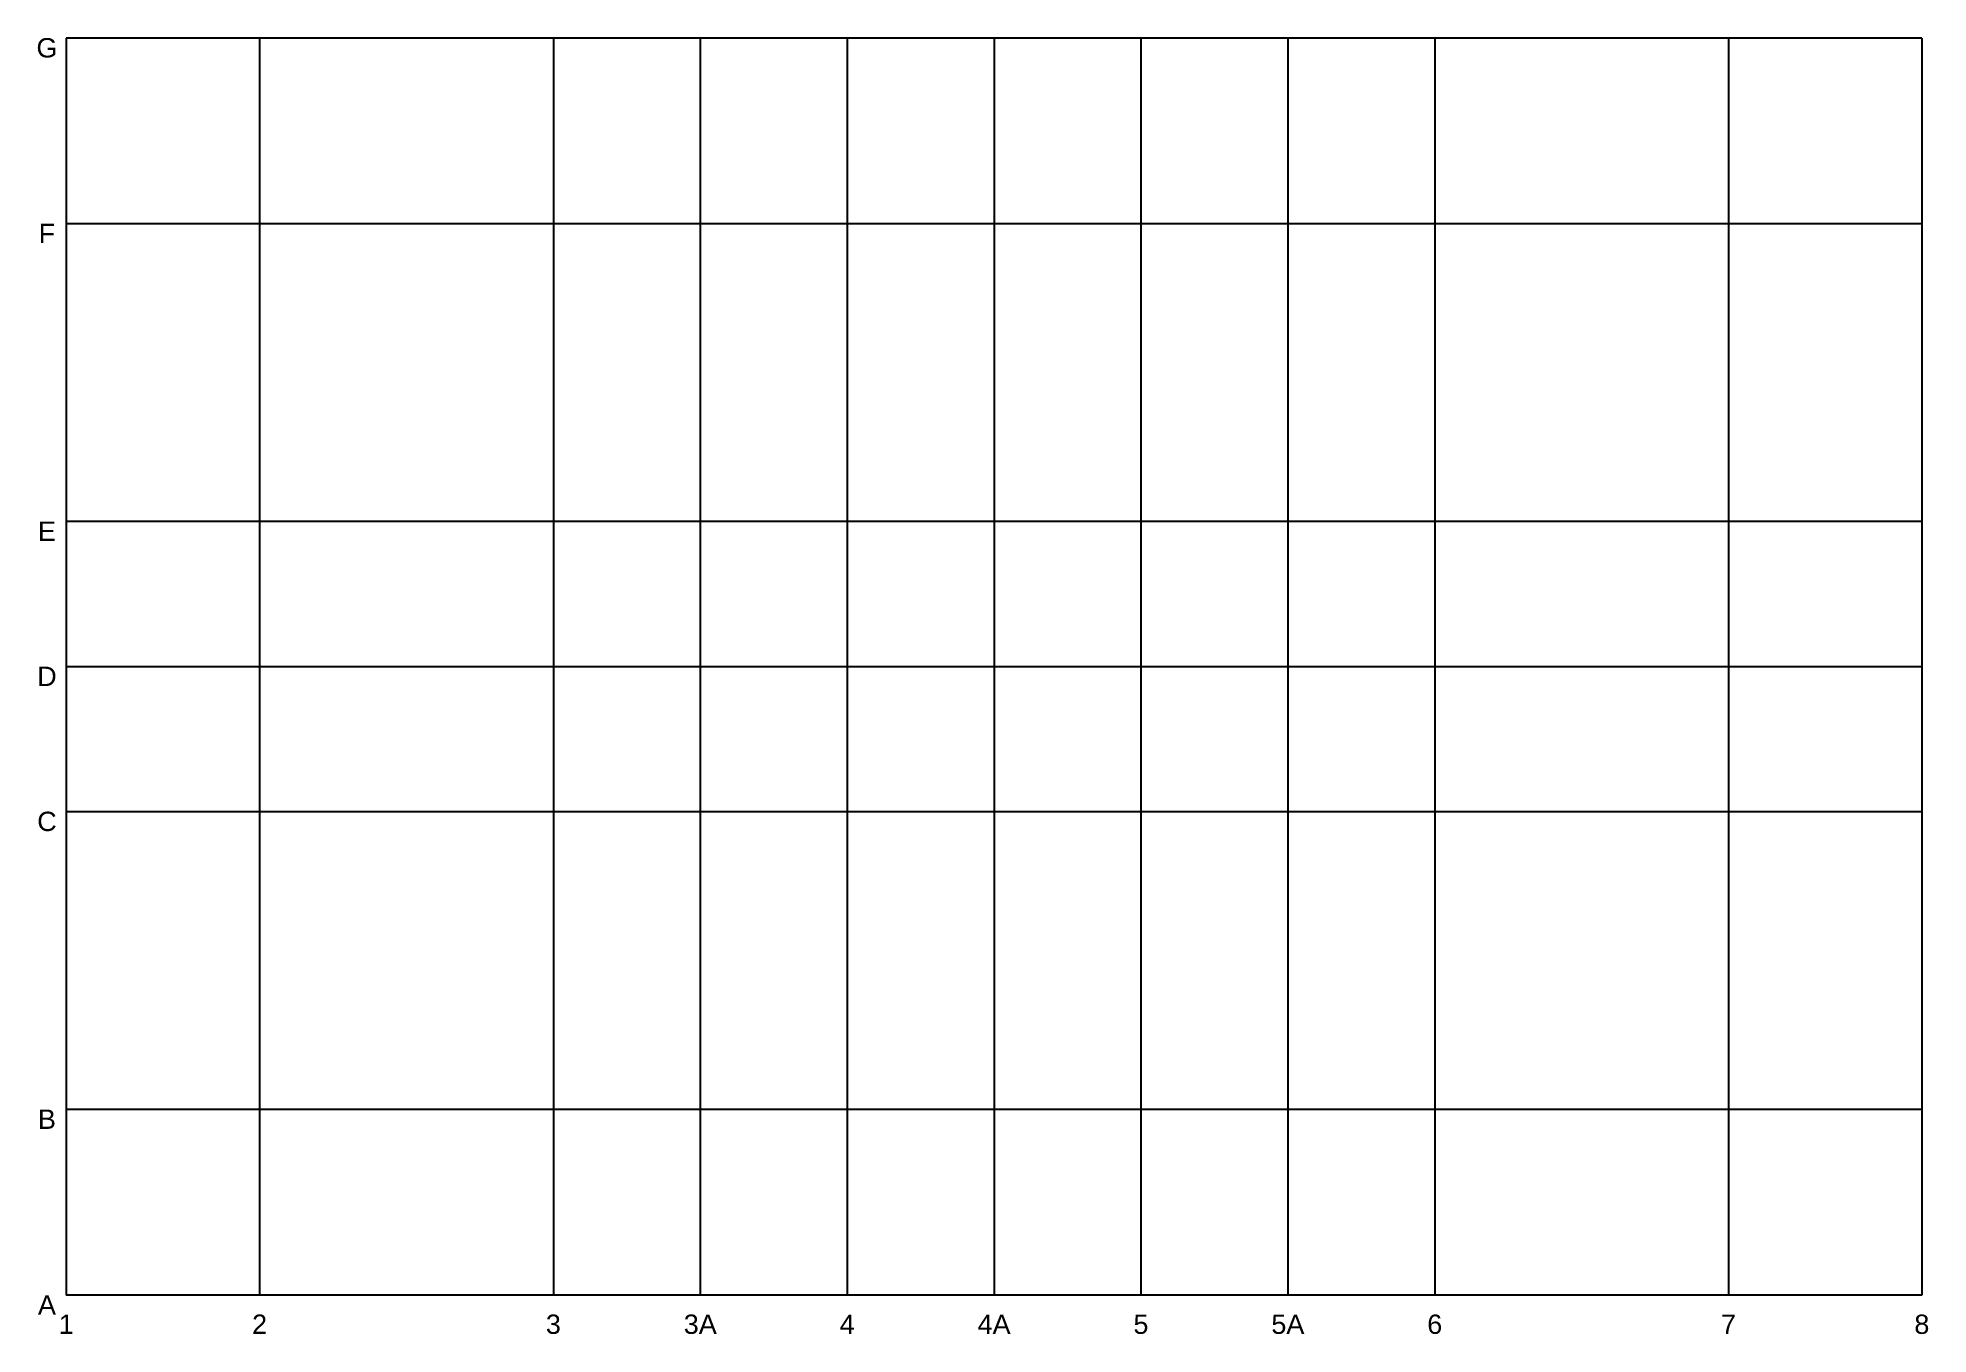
# Model space of a CAD drawing. Header units: millimetres. Extents: x -736 to 48164, y -1007 to 32507.
import ezdxf

# ---------------------------------------------------------------- set-up
doc = ezdxf.new("R2010")
doc.units = ezdxf.units.MM
doc.layers.add('standard', color=2, linetype='CONTINUOUS')
doc.styles.get("Standard").update_dxf_attribs({"font": 'arial.ttf'})

msp = doc.modelspace()

# ---------------------------------------------------------------- texts
at = {"layer": 'standard', "char_height": 500, "attachment_point": 2, "line_spacing_factor": 1.1}
for s, insert, width in [('{G}', (-500, 32500), 500), ('{F}', (-500, 27700), 500), ('{E}', (-500, 20000), 500), ('{D}', (-500, 16250), 500), ('{C}', (-500, 12500), 500), ('{B}', (-500, 4800), 500), ('{A}', (-500, 0), 500), ('{1}', (0, -500), 500), ('{2}', (5000, -500), 500), ('{3}', (12600, -500), 500), ('{3A}', (16400, -500), 1000), ('{4}', (20200, -500), 500), ('{4A}', (24000, -500), 1000), ('{5}', (27800, -500), 500), ('{5A}', (31600, -500), 1000), ('{6}', (35400, -500), 500), ('{7}', (43000, -500), 500), ('{8}', (48000, -500), 500)]:
    msp.add_mtext(s, dxfattribs=dict(at, insert=insert, width=width))

# ---------------------------------------------------------------- linework, layer by layer
at = {"layer": 'standard', "ltscale": 0.3}
for p, q in [((5000, 32500, -800), (0, 32500, -800)), ((5000, 32500, 2695), (0, 32500, 2695)), ((5000, 32500, 5845), (0, 32500, 5845)), ((5000, 32500, 8995), (0, 32500, 8995)), ((5000, 32500, 12145), (0, 32500, 12145)), ((5000, 32500, 15295), (0, 32500, 15295)), ((0, 32500, -800), (0, 27700, -800)), ((0, 32500, 2695), (0, 27700, 2695)), ((0, 32500, 5845), (0, 27700, 5845)), ((0, 32500, 8995), (0, 27700, 8995)), ((0, 32500, 12145), (0, 27700, 12145)), ((0, 32500, 15295), (0, 27700, 15295)), ((0, 32500, 2695), (0, 32500, -800)), ((0, 32500, 5845), (0, 32500, 2695)), ((0, 32500, 8995), (0, 32500, 5845)), ((0, 32500, 12145), (0, 32500, 8995)), ((0, 32500, 15295), (0, 32500, 12145)), ((12600, 32500, -800), (5000, 32500, -800)), ((12600, 32500, 2695), (5000, 32500, 2695)), ((12600, 32500, 5845), (5000, 32500, 5845)), ((12600, 32500, 8995), (5000, 32500, 8995)), ((12600, 32500, 12145), (5000, 32500, 12145)), ((12600, 32500, 15295), (5000, 32500, 15295)), ((5000, 32500, -800), (5000, 27700, -800)), ((5000, 32500, 2695), (5000, 27700, 2695)), ((5000, 32500, 5845), (5000, 27700, 5845)), ((5000, 32500, 8995), (5000, 27700, 8995)), ((5000, 32500, 12145), (5000, 27700, 12145)), ((5000, 32500, 15295), (5000, 27700, 15295)), ((5000, 32500, 2695), (5000, 32500, -800)), ((5000, 32500, 5845), (5000, 32500, 2695)), ((5000, 32500, 8995), (5000, 32500, 5845)), ((5000, 32500, 12145), (5000, 32500, 8995)), ((5000, 32500, 15295), (5000, 32500, 12145)), ((16400, 32500, -800), (12600, 32500, -800)), ((16400, 32500, 2695), (12600, 32500, 2695)), ((16400, 32500, 5845), (12600, 32500, 5845)), ((16400, 32500, 8995), (12600, 32500, 8995)), ((16400, 32500, 12145), (12600, 32500, 12145)), ((16400, 32500, 15295), (12600, 32500, 15295)), ((12600, 32500, -800), (12600, 27700, -800)), ((12600, 32500, 2695), (12600, 27700, 2695)), ((12600, 32500, 5845), (12600, 27700, 5845)), ((12600, 32500, 8995), (12600, 27700, 8995)), ((12600, 32500, 12145), (12600, 27700, 12145)), ((12600, 32500, 15295), (12600, 27700, 15295)), ((12600, 32500, 2695), (12600, 32500, -800)), ((12600, 32500, 5845), (12600, 32500, 2695)), ((12600, 32500, 8995), (12600, 32500, 5845)), ((12600, 32500, 12145), (12600, 32500, 8995)), ((12600, 32500, 15295), (12600, 32500, 12145)), ((20200, 32500, -800), (16400, 32500, -800)), ((20200, 32500, 2695), (16400, 32500, 2695)), ((20200, 32500, 5845), (16400, 32500, 5845)), ((20200, 32500, 8995), (16400, 32500, 8995)), ((20200, 32500, 12145), (16400, 32500, 12145)), ((20200, 32500, 15295), (16400, 32500, 15295)), ((16400, 32500, -800), (16400, 27700, -800)), ((16400, 32500, 2695), (16400, 27700, 2695)), ((16400, 32500, 5845), (16400, 27700, 5845)), ((16400, 32500, 8995), (16400, 27700, 8995)), ((16400, 32500, 12145), (16400, 27700, 12145)), ((16400, 32500, 15295), (16400, 27700, 15295)), ((16400, 32500, 2695), (16400, 32500, -800)), ((16400, 32500, 5845), (16400, 32500, 2695)), ((16400, 32500, 8995), (16400, 32500, 5845)), ((16400, 32500, 12145), (16400, 32500, 8995)), ((16400, 32500, 15295), (16400, 32500, 12145)), ((24000, 32500, -800), (20200, 32500, -800)), ((24000, 32500, 2695), (20200, 32500, 2695)), ((24000, 32500, 5845), (20200, 32500, 5845)), ((24000, 32500, 8995), (20200, 32500, 8995)), ((24000, 32500, 12145), (20200, 32500, 12145)), ((24000, 32500, 15295), (20200, 32500, 15295)), ((20200, 32500, -800), (20200, 27700, -800)), ((20200, 32500, 2695), (20200, 27700, 2695)), ((20200, 32500, 5845), (20200, 27700, 5845)), ((20200, 32500, 8995), (20200, 27700, 8995)), ((20200, 32500, 12145), (20200, 27700, 12145)), ((20200, 32500, 15295), (20200, 27700, 15295)), ((20200, 32500, 2695), (20200, 32500, -800)), ((20200, 32500, 5845), (20200, 32500, 2695)), ((20200, 32500, 8995), (20200, 32500, 5845)), ((20200, 32500, 12145), (20200, 32500, 8995)), ((20200, 32500, 15295), (20200, 32500, 12145)), ((27800, 32500, -800), (24000, 32500, -800)), ((27800, 32500, 2695), (24000, 32500, 2695)), ((27800, 32500, 5845), (24000, 32500, 5845)), ((27800, 32500, 8995), (24000, 32500, 8995)), ((27800, 32500, 12145), (24000, 32500, 12145)), ((27800, 32500, 15295), (24000, 32500, 15295)), ((24000, 32500, -800), (24000, 27700, -800)), ((24000, 32500, 2695), (24000, 27700, 2695)), ((24000, 32500, 5845), (24000, 27700, 5845)), ((24000, 32500, 8995), (24000, 27700, 8995)), ((24000, 32500, 12145), (24000, 27700, 12145)), ((24000, 32500, 15295), (24000, 27700, 15295)), ((24000, 32500, 2695), (24000, 32500, -800)), ((24000, 32500, 5845), (24000, 32500, 2695)), ((24000, 32500, 8995), (24000, 32500, 5845)), ((24000, 32500, 12145), (24000, 32500, 8995)), ((24000, 32500, 15295), (24000, 32500, 12145)), ((31600, 32500, -800), (27800, 32500, -800)), ((31600, 32500, 2695), (27800, 32500, 2695)), ((31600, 32500, 5845), (27800, 32500, 5845)), ((31600, 32500, 8995), (27800, 32500, 8995)), ((31600, 32500, 12145), (27800, 32500, 12145)), ((31600, 32500, 15295), (27800, 32500, 15295)), ((27800, 32500, -800), (27800, 27700, -800)), ((27800, 32500, 2695), (27800, 27700, 2695)), ((27800, 32500, 5845), (27800, 27700, 5845)), ((27800, 32500, 8995), (27800, 27700, 8995)), ((27800, 32500, 12145), (27800, 27700, 12145)), ((27800, 32500, 15295), (27800, 27700, 15295)), ((27800, 32500, 2695), (27800, 32500, -800)), ((27800, 32500, 5845), (27800, 32500, 2695)), ((27800, 32500, 8995), (27800, 32500, 5845)), ((27800, 32500, 12145), (27800, 32500, 8995)), ((27800, 32500, 15295), (27800, 32500, 12145)), ((35400, 32500, -800), (31600, 32500, -800)), ((35400, 32500, 2695), (31600, 32500, 2695)), ((35400, 32500, 5845), (31600, 32500, 5845)), ((35400, 32500, 8995), (31600, 32500, 8995)), ((35400, 32500, 12145), (31600, 32500, 12145)), ((35400, 32500, 15295), (31600, 32500, 15295)), ((31600, 32500, -800), (31600, 27700, -800)), ((31600, 32500, 2695), (31600, 27700, 2695)), ((31600, 32500, 5845), (31600, 27700, 5845)), ((31600, 32500, 8995), (31600, 27700, 8995)), ((31600, 32500, 12145), (31600, 27700, 12145)), ((31600, 32500, 15295), (31600, 27700, 15295)), ((31600, 32500, 2695), (31600, 32500, -800)), ((31600, 32500, 5845), (31600, 32500, 2695)), ((31600, 32500, 8995), (31600, 32500, 5845)), ((31600, 32500, 12145), (31600, 32500, 8995)), ((31600, 32500, 15295), (31600, 32500, 12145)), ((43000, 32500, -800), (35400, 32500, -800)), ((43000, 32500, 2695), (35400, 32500, 2695)), ((43000, 32500, 5845), (35400, 32500, 5845)), ((43000, 32500, 8995), (35400, 32500, 8995)), ((43000, 32500, 12145), (35400, 32500, 12145)), ((43000, 32500, 15295), (35400, 32500, 15295)), ((35400, 32500, -800), (35400, 27700, -800)), ((35400, 32500, 2695), (35400, 27700, 2695)), ((35400, 32500, 5845), (35400, 27700, 5845)), ((35400, 32500, 8995), (35400, 27700, 8995)), ((35400, 32500, 12145), (35400, 27700, 12145)), ((35400, 32500, 15295), (35400, 27700, 15295)), ((35400, 32500, 2695), (35400, 32500, -800)), ((35400, 32500, 5845), (35400, 32500, 2695)), ((35400, 32500, 8995), (35400, 32500, 5845)), ((35400, 32500, 12145), (35400, 32500, 8995)), ((35400, 32500, 15295), (35400, 32500, 12145)), ((48000, 32500, -800), (43000, 32500, -800)), ((48000, 32500, 2695), (43000, 32500, 2695)), ((48000, 32500, 5845), (43000, 32500, 5845)), ((48000, 32500, 8995), (43000, 32500, 8995)), ((48000, 32500, 12145), (43000, 32500, 12145)), ((48000, 32500, 15295), (43000, 32500, 15295)), ((43000, 32500, -800), (43000, 27700, -800)), ((43000, 32500, 2695), (43000, 27700, 2695)), ((43000, 32500, 5845), (43000, 27700, 5845)), ((43000, 32500, 8995), (43000, 27700, 8995)), ((43000, 32500, 12145), (43000, 27700, 12145)), ((43000, 32500, 15295), (43000, 27700, 15295)), ((43000, 32500, 2695), (43000, 32500, -800)), ((43000, 32500, 5845), (43000, 32500, 2695)), ((43000, 32500, 8995), (43000, 32500, 5845)), ((43000, 32500, 12145), (43000, 32500, 8995)), ((43000, 32500, 15295), (43000, 32500, 12145)), ((48000, 32500, -800), (48000, 27700, -800)), ((48000, 32500, 2695), (48000, 27700, 2695)), ((48000, 32500, 5845), (48000, 27700, 5845)), ((48000, 32500, 8995), (48000, 27700, 8995)), ((48000, 32500, 12145), (48000, 27700, 12145)), ((48000, 32500, 15295), (48000, 27700, 15295)), ((48000, 32500, 2695), (48000, 32500, -800)), ((48000, 32500, 5845), (48000, 32500, 2695)), ((48000, 32500, 8995), (48000, 32500, 5845)), ((48000, 32500, 12145), (48000, 32500, 8995)), ((48000, 32500, 15295), (48000, 32500, 12145)), ((5000, 27700, -800), (0, 27700, -800)), ((5000, 27700, 2695), (0, 27700, 2695)), ((5000, 27700, 5845), (0, 27700, 5845)), ((5000, 27700, 8995), (0, 27700, 8995)), ((5000, 27700, 12145), (0, 27700, 12145)), ((5000, 27700, 15295), (0, 27700, 15295)), ((0, 27700, -800), (0, 20000, -800)), ((0, 27700, 2695), (0, 20000, 2695)), ((0, 27700, 5845), (0, 20000, 5845)), ((0, 27700, 8995), (0, 20000, 8995)), ((0, 27700, 12145), (0, 20000, 12145)), ((0, 27700, 15295), (0, 20000, 15295)), ((0, 27700, 2695), (0, 27700, -800)), ((0, 27700, 5845), (0, 27700, 2695)), ((0, 27700, 8995), (0, 27700, 5845)), ((0, 27700, 12145), (0, 27700, 8995)), ((0, 27700, 15295), (0, 27700, 12145)), ((12600, 27700, -800), (5000, 27700, -800)), ((12600, 27700, 2695), (5000, 27700, 2695)), ((12600, 27700, 5845), (5000, 27700, 5845)), ((12600, 27700, 8995), (5000, 27700, 8995)), ((12600, 27700, 12145), (5000, 27700, 12145)), ((12600, 27700, 15295), (5000, 27700, 15295)), ((5000, 27700, -800), (5000, 20000, -800)), ((5000, 27700, 2695), (5000, 20000, 2695)), ((5000, 27700, 5845), (5000, 20000, 5845)), ((5000, 27700, 8995), (5000, 20000, 8995)), ((5000, 27700, 12145), (5000, 20000, 12145)), ((5000, 27700, 15295), (5000, 20000, 15295)), ((5000, 27700, 2695), (5000, 27700, -800)), ((5000, 27700, 5845), (5000, 27700, 2695)), ((5000, 27700, 8995), (5000, 27700, 5845)), ((5000, 27700, 12145), (5000, 27700, 8995)), ((5000, 27700, 15295), (5000, 27700, 12145)), ((16400, 27700, -800), (12600, 27700, -800)), ((16400, 27700, 2695), (12600, 27700, 2695)), ((16400, 27700, 5845), (12600, 27700, 5845)), ((16400, 27700, 8995), (12600, 27700, 8995)), ((16400, 27700, 12145), (12600, 27700, 12145)), ((16400, 27700, 15295), (12600, 27700, 15295)), ((12600, 27700, -800), (12600, 20000, -800)), ((12600, 27700, 2695), (12600, 20000, 2695)), ((12600, 27700, 5845), (12600, 20000, 5845)), ((12600, 27700, 8995), (12600, 20000, 8995)), ((12600, 27700, 12145), (12600, 20000, 12145)), ((12600, 27700, 15295), (12600, 20000, 15295)), ((12600, 27700, 2695), (12600, 27700, -800)), ((12600, 27700, 5845), (12600, 27700, 2695)), ((12600, 27700, 8995), (12600, 27700, 5845)), ((12600, 27700, 12145), (12600, 27700, 8995)), ((12600, 27700, 15295), (12600, 27700, 12145)), ((20200, 27700, -800), (16400, 27700, -800)), ((20200, 27700, 2695), (16400, 27700, 2695)), ((20200, 27700, 5845), (16400, 27700, 5845)), ((20200, 27700, 8995), (16400, 27700, 8995)), ((20200, 27700, 12145), (16400, 27700, 12145)), ((20200, 27700, 15295), (16400, 27700, 15295)), ((16400, 27700, -800), (16400, 20000, -800)), ((16400, 27700, 2695), (16400, 20000, 2695)), ((16400, 27700, 5845), (16400, 20000, 5845)), ((16400, 27700, 8995), (16400, 20000, 8995)), ((16400, 27700, 12145), (16400, 20000, 12145)), ((16400, 27700, 15295), (16400, 20000, 15295)), ((16400, 27700, 2695), (16400, 27700, -800)), ((16400, 27700, 5845), (16400, 27700, 2695)), ((16400, 27700, 8995), (16400, 27700, 5845)), ((16400, 27700, 12145), (16400, 27700, 8995)), ((16400, 27700, 15295), (16400, 27700, 12145)), ((24000, 27700, -800), (20200, 27700, -800)), ((24000, 27700, 2695), (20200, 27700, 2695)), ((24000, 27700, 5845), (20200, 27700, 5845)), ((24000, 27700, 8995), (20200, 27700, 8995)), ((24000, 27700, 12145), (20200, 27700, 12145)), ((24000, 27700, 15295), (20200, 27700, 15295)), ((20200, 27700, -800), (20200, 20000, -800)), ((20200, 27700, 2695), (20200, 20000, 2695)), ((20200, 27700, 5845), (20200, 20000, 5845)), ((20200, 27700, 8995), (20200, 20000, 8995)), ((20200, 27700, 12145), (20200, 20000, 12145)), ((20200, 27700, 15295), (20200, 20000, 15295)), ((20200, 27700, 2695), (20200, 27700, -800)), ((20200, 27700, 5845), (20200, 27700, 2695)), ((20200, 27700, 8995), (20200, 27700, 5845)), ((20200, 27700, 12145), (20200, 27700, 8995)), ((20200, 27700, 15295), (20200, 27700, 12145)), ((27800, 27700, -800), (24000, 27700, -800)), ((27800, 27700, 2695), (24000, 27700, 2695)), ((27800, 27700, 5845), (24000, 27700, 5845)), ((27800, 27700, 8995), (24000, 27700, 8995)), ((27800, 27700, 12145), (24000, 27700, 12145)), ((27800, 27700, 15295), (24000, 27700, 15295)), ((24000, 27700, -800), (24000, 20000, -800)), ((24000, 27700, 2695), (24000, 20000, 2695)), ((24000, 27700, 5845), (24000, 20000, 5845)), ((24000, 27700, 8995), (24000, 20000, 8995)), ((24000, 27700, 12145), (24000, 20000, 12145)), ((24000, 27700, 15295), (24000, 20000, 15295)), ((24000, 27700, 2695), (24000, 27700, -800)), ((24000, 27700, 5845), (24000, 27700, 2695)), ((24000, 27700, 8995), (24000, 27700, 5845)), ((24000, 27700, 12145), (24000, 27700, 8995)), ((24000, 27700, 15295), (24000, 27700, 12145)), ((31600, 27700, -800), (27800, 27700, -800)), ((31600, 27700, 2695), (27800, 27700, 2695)), ((31600, 27700, 5845), (27800, 27700, 5845)), ((31600, 27700, 8995), (27800, 27700, 8995)), ((31600, 27700, 12145), (27800, 27700, 12145)), ((31600, 27700, 15295), (27800, 27700, 15295)), ((27800, 27700, -800), (27800, 20000, -800)), ((27800, 27700, 2695), (27800, 20000, 2695)), ((27800, 27700, 5845), (27800, 20000, 5845)), ((27800, 27700, 8995), (27800, 20000, 8995)), ((27800, 27700, 12145), (27800, 20000, 12145)), ((27800, 27700, 15295), (27800, 20000, 15295)), ((27800, 27700, 2695), (27800, 27700, -800)), ((27800, 27700, 5845), (27800, 27700, 2695)), ((27800, 27700, 8995), (27800, 27700, 5845)), ((27800, 27700, 12145), (27800, 27700, 8995)), ((27800, 27700, 15295), (27800, 27700, 12145)), ((35400, 27700, -800), (31600, 27700, -800)), ((35400, 27700, 2695), (31600, 27700, 2695)), ((35400, 27700, 5845), (31600, 27700, 5845)), ((35400, 27700, 8995), (31600, 27700, 8995)), ((35400, 27700, 12145), (31600, 27700, 12145)), ((35400, 27700, 15295), (31600, 27700, 15295)), ((31600, 27700, -800), (31600, 20000, -800)), ((31600, 27700, 2695), (31600, 20000, 2695)), ((31600, 27700, 5845), (31600, 20000, 5845)), ((31600, 27700, 8995), (31600, 20000, 8995)), ((31600, 27700, 12145), (31600, 20000, 12145)), ((31600, 27700, 15295), (31600, 20000, 15295)), ((31600, 27700, 2695), (31600, 27700, -800)), ((31600, 27700, 5845), (31600, 27700, 2695)), ((31600, 27700, 8995), (31600, 27700, 5845)), ((31600, 27700, 12145), (31600, 27700, 8995)), ((31600, 27700, 15295), (31600, 27700, 12145)), ((43000, 27700, -800), (35400, 27700, -800)), ((43000, 27700, 2695), (35400, 27700, 2695)), ((43000, 27700, 5845), (35400, 27700, 5845)), ((43000, 27700, 8995), (35400, 27700, 8995)), ((43000, 27700, 12145), (35400, 27700, 12145)), ((43000, 27700, 15295), (35400, 27700, 15295)), ((35400, 27700, -800), (35400, 20000, -800)), ((35400, 27700, 2695), (35400, 20000, 2695)), ((35400, 27700, 5845), (35400, 20000, 5845)), ((35400, 27700, 8995), (35400, 20000, 8995)), ((35400, 27700, 12145), (35400, 20000, 12145)), ((35400, 27700, 15295), (35400, 20000, 15295)), ((35400, 27700, 2695), (35400, 27700, -800)), ((35400, 27700, 5845), (35400, 27700, 2695)), ((35400, 27700, 8995), (35400, 27700, 5845)), ((35400, 27700, 12145), (35400, 27700, 8995)), ((35400, 27700, 15295), (35400, 27700, 12145)), ((48000, 27700, -800), (43000, 27700, -800)), ((48000, 27700, 2695), (43000, 27700, 2695)), ((48000, 27700, 5845), (43000, 27700, 5845)), ((48000, 27700, 8995), (43000, 27700, 8995)), ((48000, 27700, 12145), (43000, 27700, 12145)), ((48000, 27700, 15295), (43000, 27700, 15295)), ((43000, 27700, -800), (43000, 20000, -800)), ((43000, 27700, 2695), (43000, 20000, 2695)), ((43000, 27700, 5845), (43000, 20000, 5845)), ((43000, 27700, 8995), (43000, 20000, 8995)), ((43000, 27700, 12145), (43000, 20000, 12145)), ((43000, 27700, 15295), (43000, 20000, 15295)), ((43000, 27700, 2695), (43000, 27700, -800)), ((43000, 27700, 5845), (43000, 27700, 2695)), ((43000, 27700, 8995), (43000, 27700, 5845)), ((43000, 27700, 12145), (43000, 27700, 8995)), ((43000, 27700, 15295), (43000, 27700, 12145)), ((48000, 27700, -800), (48000, 20000, -800)), ((48000, 27700, 2695), (48000, 20000, 2695)), ((48000, 27700, 5845), (48000, 20000, 5845)), ((48000, 27700, 8995), (48000, 20000, 8995)), ((48000, 27700, 12145), (48000, 20000, 12145)), ((48000, 27700, 15295), (48000, 20000, 15295)), ((48000, 27700, 2695), (48000, 27700, -800)), ((48000, 27700, 5845), (48000, 27700, 2695)), ((48000, 27700, 8995), (48000, 27700, 5845)), ((48000, 27700, 12145), (48000, 27700, 8995)), ((48000, 27700, 15295), (48000, 27700, 12145)), ((5000, 20000, -800), (0, 20000, -800)), ((5000, 20000, 2695), (0, 20000, 2695)), ((5000, 20000, 5845), (0, 20000, 5845)), ((5000, 20000, 8995), (0, 20000, 8995)), ((5000, 20000, 12145), (0, 20000, 12145)), ((5000, 20000, 15295), (0, 20000, 15295)), ((0, 20000, -800), (0, 16250, -800)), ((0, 20000, 2695), (0, 16250, 2695)), ((0, 20000, 5845), (0, 16250, 5845)), ((0, 20000, 8995), (0, 16250, 8995)), ((0, 20000, 12145), (0, 16250, 12145)), ((0, 20000, 15295), (0, 16250, 15295)), ((0, 20000, 2695), (0, 20000, -800)), ((0, 20000, 5845), (0, 20000, 2695)), ((0, 20000, 8995), (0, 20000, 5845)), ((0, 20000, 12145), (0, 20000, 8995)), ((0, 20000, 15295), (0, 20000, 12145)), ((12600, 20000, -800), (5000, 20000, -800)), ((12600, 20000, 2695), (5000, 20000, 2695)), ((12600, 20000, 5845), (5000, 20000, 5845)), ((12600, 20000, 8995), (5000, 20000, 8995)), ((12600, 20000, 12145), (5000, 20000, 12145)), ((12600, 20000, 15295), (5000, 20000, 15295)), ((5000, 20000, -800), (5000, 16250, -800)), ((5000, 20000, 2695), (5000, 16250, 2695)), ((5000, 20000, 5845), (5000, 16250, 5845)), ((5000, 20000, 8995), (5000, 16250, 8995)), ((5000, 20000, 12145), (5000, 16250, 12145)), ((5000, 20000, 15295), (5000, 16250, 15295)), ((5000, 20000, 2695), (5000, 20000, -800)), ((5000, 20000, 5845), (5000, 20000, 2695)), ((5000, 20000, 8995), (5000, 20000, 5845)), ((5000, 20000, 12145), (5000, 20000, 8995)), ((5000, 20000, 15295), (5000, 20000, 12145)), ((16400, 20000, -800), (12600, 20000, -800)), ((16400, 20000, 2695), (12600, 20000, 2695)), ((16400, 20000, 5845), (12600, 20000, 5845)), ((16400, 20000, 8995), (12600, 20000, 8995)), ((16400, 20000, 12145), (12600, 20000, 12145)), ((16400, 20000, 15295), (12600, 20000, 15295)), ((12600, 20000, -800), (12600, 16250, -800)), ((12600, 20000, 2695), (12600, 16250, 2695)), ((12600, 20000, 5845), (12600, 16250, 5845)), ((12600, 20000, 8995), (12600, 16250, 8995)), ((12600, 20000, 12145), (12600, 16250, 12145)), ((12600, 20000, 15295), (12600, 16250, 15295)), ((12600, 20000, 2695), (12600, 20000, -800)), ((12600, 20000, 5845), (12600, 20000, 2695)), ((12600, 20000, 8995), (12600, 20000, 5845)), ((12600, 20000, 12145), (12600, 20000, 8995)), ((12600, 20000, 15295), (12600, 20000, 12145)), ((20200, 20000, -800), (16400, 20000, -800)), ((20200, 20000, 2695), (16400, 20000, 2695)), ((20200, 20000, 5845), (16400, 20000, 5845)), ((20200, 20000, 8995), (16400, 20000, 8995)), ((20200, 20000, 12145), (16400, 20000, 12145)), ((20200, 20000, 15295), (16400, 20000, 15295)), ((16400, 20000, -800), (16400, 16250, -800)), ((16400, 20000, 2695), (16400, 16250, 2695)), ((16400, 20000, 5845), (16400, 16250, 5845)), ((16400, 20000, 8995), (16400, 16250, 8995)), ((16400, 20000, 12145), (16400, 16250, 12145)), ((16400, 20000, 15295), (16400, 16250, 15295)), ((16400, 20000, 2695), (16400, 20000, -800)), ((16400, 20000, 5845), (16400, 20000, 2695)), ((16400, 20000, 8995), (16400, 20000, 5845)), ((16400, 20000, 12145), (16400, 20000, 8995)), ((16400, 20000, 15295), (16400, 20000, 12145)), ((24000, 20000, -800), (20200, 20000, -800)), ((24000, 20000, 2695), (20200, 20000, 2695)), ((24000, 20000, 5845), (20200, 20000, 5845)), ((24000, 20000, 8995), (20200, 20000, 8995)), ((24000, 20000, 12145), (20200, 20000, 12145)), ((24000, 20000, 15295), (20200, 20000, 15295)), ((20200, 20000, -800), (20200, 16250, -800)), ((20200, 20000, 2695), (20200, 16250, 2695)), ((20200, 20000, 5845), (20200, 16250, 5845)), ((20200, 20000, 8995), (20200, 16250, 8995)), ((20200, 20000, 12145), (20200, 16250, 12145)), ((20200, 20000, 15295), (20200, 16250, 15295)), ((20200, 20000, 2695), (20200, 20000, -800)), ((20200, 20000, 5845), (20200, 20000, 2695)), ((20200, 20000, 8995), (20200, 20000, 5845)), ((20200, 20000, 12145), (20200, 20000, 8995)), ((20200, 20000, 15295), (20200, 20000, 12145)), ((27800, 20000, -800), (24000, 20000, -800)), ((27800, 20000, 2695), (24000, 20000, 2695)), ((27800, 20000, 5845), (24000, 20000, 5845)), ((27800, 20000, 8995), (24000, 20000, 8995)), ((27800, 20000, 12145), (24000, 20000, 12145)), ((27800, 20000, 15295), (24000, 20000, 15295)), ((24000, 20000, -800), (24000, 16250, -800)), ((24000, 20000, 2695), (24000, 16250, 2695)), ((24000, 20000, 5845), (24000, 16250, 5845)), ((24000, 20000, 8995), (24000, 16250, 8995)), ((24000, 20000, 12145), (24000, 16250, 12145)), ((24000, 20000, 15295), (24000, 16250, 15295)), ((24000, 20000, 2695), (24000, 20000, -800)), ((24000, 20000, 5845), (24000, 20000, 2695)), ((24000, 20000, 8995), (24000, 20000, 5845)), ((24000, 20000, 12145), (24000, 20000, 8995)), ((24000, 20000, 15295), (24000, 20000, 12145)), ((31600, 20000, -800), (27800, 20000, -800)), ((31600, 20000, 2695), (27800, 20000, 2695)), ((31600, 20000, 5845), (27800, 20000, 5845)), ((31600, 20000, 8995), (27800, 20000, 8995)), ((31600, 20000, 12145), (27800, 20000, 12145)), ((31600, 20000, 15295), (27800, 20000, 15295)), ((27800, 20000, -800), (27800, 16250, -800)), ((27800, 20000, 2695), (27800, 16250, 2695)), ((27800, 20000, 5845), (27800, 16250, 5845)), ((27800, 20000, 8995), (27800, 16250, 8995)), ((27800, 20000, 12145), (27800, 16250, 12145)), ((27800, 20000, 15295), (27800, 16250, 15295)), ((27800, 20000, 2695), (27800, 20000, -800)), ((27800, 20000, 5845), (27800, 20000, 2695)), ((27800, 20000, 8995), (27800, 20000, 5845)), ((27800, 20000, 12145), (27800, 20000, 8995)), ((27800, 20000, 15295), (27800, 20000, 12145)), ((35400, 20000, -800), (31600, 20000, -800)), ((35400, 20000, 2695), (31600, 20000, 2695)), ((35400, 20000, 5845), (31600, 20000, 5845)), ((35400, 20000, 8995), (31600, 20000, 8995)), ((35400, 20000, 12145), (31600, 20000, 12145)), ((35400, 20000, 15295), (31600, 20000, 15295)), ((31600, 20000, -800), (31600, 16250, -800)), ((31600, 20000, 2695), (31600, 16250, 2695)), ((31600, 20000, 5845), (31600, 16250, 5845)), ((31600, 20000, 8995), (31600, 16250, 8995)), ((31600, 20000, 12145), (31600, 16250, 12145)), ((31600, 20000, 15295), (31600, 16250, 15295)), ((31600, 20000, 2695), (31600, 20000, -800)), ((31600, 20000, 5845), (31600, 20000, 2695)), ((31600, 20000, 8995), (31600, 20000, 5845)), ((31600, 20000, 12145), (31600, 20000, 8995)), ((31600, 20000, 15295), (31600, 20000, 12145)), ((43000, 20000, -800), (35400, 20000, -800)), ((43000, 20000, 2695), (35400, 20000, 2695)), ((43000, 20000, 5845), (35400, 20000, 5845)), ((43000, 20000, 8995), (35400, 20000, 8995)), ((43000, 20000, 12145), (35400, 20000, 12145)), ((43000, 20000, 15295), (35400, 20000, 15295)), ((35400, 20000, -800), (35400, 16250, -800)), ((35400, 20000, 2695), (35400, 16250, 2695)), ((35400, 20000, 5845), (35400, 16250, 5845)), ((35400, 20000, 8995), (35400, 16250, 8995)), ((35400, 20000, 12145), (35400, 16250, 12145)), ((35400, 20000, 15295), (35400, 16250, 15295)), ((35400, 20000, 2695), (35400, 20000, -800)), ((35400, 20000, 5845), (35400, 20000, 2695)), ((35400, 20000, 8995), (35400, 20000, 5845)), ((35400, 20000, 12145), (35400, 20000, 8995)), ((35400, 20000, 15295), (35400, 20000, 12145)), ((48000, 20000, -800), (43000, 20000, -800)), ((48000, 20000, 2695), (43000, 20000, 2695)), ((48000, 20000, 5845), (43000, 20000, 5845)), ((48000, 20000, 8995), (43000, 20000, 8995)), ((48000, 20000, 12145), (43000, 20000, 12145)), ((48000, 20000, 15295), (43000, 20000, 15295)), ((43000, 20000, -800), (43000, 16250, -800)), ((43000, 20000, 2695), (43000, 16250, 2695)), ((43000, 20000, 5845), (43000, 16250, 5845)), ((43000, 20000, 8995), (43000, 16250, 8995)), ((43000, 20000, 12145), (43000, 16250, 12145)), ((43000, 20000, 15295), (43000, 16250, 15295)), ((43000, 20000, 2695), (43000, 20000, -800)), ((43000, 20000, 5845), (43000, 20000, 2695)), ((43000, 20000, 8995), (43000, 20000, 5845)), ((43000, 20000, 12145), (43000, 20000, 8995)), ((43000, 20000, 15295), (43000, 20000, 12145)), ((48000, 20000, -800), (48000, 16250, -800)), ((48000, 20000, 2695), (48000, 16250, 2695)), ((48000, 20000, 5845), (48000, 16250, 5845)), ((48000, 20000, 8995), (48000, 16250, 8995)), ((48000, 20000, 12145), (48000, 16250, 12145)), ((48000, 20000, 15295), (48000, 16250, 15295)), ((48000, 20000, 2695), (48000, 20000, -800)), ((48000, 20000, 5845), (48000, 20000, 2695)), ((48000, 20000, 8995), (48000, 20000, 5845)), ((48000, 20000, 12145), (48000, 20000, 8995)), ((48000, 20000, 15295), (48000, 20000, 12145)), ((5000, 16250, -800), (0, 16250, -800)), ((5000, 16250, 2695), (0, 16250, 2695)), ((5000, 16250, 5845), (0, 16250, 5845)), ((5000, 16250, 8995), (0, 16250, 8995)), ((5000, 16250, 12145), (0, 16250, 12145)), ((5000, 16250, 15295), (0, 16250, 15295)), ((0, 16250, -800), (0, 12500, -800)), ((0, 16250, 2695), (0, 12500, 2695)), ((0, 16250, 5845), (0, 12500, 5845)), ((0, 16250, 8995), (0, 12500, 8995)), ((0, 16250, 12145), (0, 12500, 12145)), ((0, 16250, 15295), (0, 12500, 15295)), ((0, 16250, 2695), (0, 16250, -800)), ((0, 16250, 5845), (0, 16250, 2695)), ((0, 16250, 8995), (0, 16250, 5845)), ((0, 16250, 12145), (0, 16250, 8995)), ((0, 16250, 15295), (0, 16250, 12145)), ((12600, 16250, -800), (5000, 16250, -800)), ((12600, 16250, 2695), (5000, 16250, 2695)), ((12600, 16250, 5845), (5000, 16250, 5845)), ((12600, 16250, 8995), (5000, 16250, 8995)), ((12600, 16250, 12145), (5000, 16250, 12145)), ((12600, 16250, 15295), (5000, 16250, 15295)), ((5000, 16250, -800), (5000, 12500, -800)), ((5000, 16250, 2695), (5000, 12500, 2695)), ((5000, 16250, 5845), (5000, 12500, 5845)), ((5000, 16250, 8995), (5000, 12500, 8995)), ((5000, 16250, 12145), (5000, 12500, 12145)), ((5000, 16250, 15295), (5000, 12500, 15295)), ((5000, 16250, 2695), (5000, 16250, -800)), ((5000, 16250, 5845), (5000, 16250, 2695)), ((5000, 16250, 8995), (5000, 16250, 5845)), ((5000, 16250, 12145), (5000, 16250, 8995)), ((5000, 16250, 15295), (5000, 16250, 12145)), ((16400, 16250, -800), (12600, 16250, -800)), ((16400, 16250, 2695), (12600, 16250, 2695)), ((16400, 16250, 5845), (12600, 16250, 5845)), ((16400, 16250, 8995), (12600, 16250, 8995)), ((16400, 16250, 12145), (12600, 16250, 12145)), ((16400, 16250, 15295), (12600, 16250, 15295)), ((12600, 16250, -800), (12600, 12500, -800)), ((12600, 16250, 2695), (12600, 12500, 2695)), ((12600, 16250, 5845), (12600, 12500, 5845)), ((12600, 16250, 8995), (12600, 12500, 8995)), ((12600, 16250, 12145), (12600, 12500, 12145)), ((12600, 16250, 15295), (12600, 12500, 15295)), ((12600, 16250, 2695), (12600, 16250, -800)), ((12600, 16250, 5845), (12600, 16250, 2695)), ((12600, 16250, 8995), (12600, 16250, 5845)), ((12600, 16250, 12145), (12600, 16250, 8995)), ((12600, 16250, 15295), (12600, 16250, 12145)), ((20200, 16250, -800), (16400, 16250, -800)), ((20200, 16250, 2695), (16400, 16250, 2695)), ((20200, 16250, 5845), (16400, 16250, 5845)), ((20200, 16250, 8995), (16400, 16250, 8995)), ((20200, 16250, 12145), (16400, 16250, 12145)), ((20200, 16250, 15295), (16400, 16250, 15295)), ((16400, 16250, -800), (16400, 12500, -800)), ((16400, 16250, 2695), (16400, 12500, 2695)), ((16400, 16250, 5845), (16400, 12500, 5845)), ((16400, 16250, 8995), (16400, 12500, 8995)), ((16400, 16250, 12145), (16400, 12500, 12145)), ((16400, 16250, 15295), (16400, 12500, 15295)), ((16400, 16250, 2695), (16400, 16250, -800)), ((16400, 16250, 5845), (16400, 16250, 2695)), ((16400, 16250, 8995), (16400, 16250, 5845)), ((16400, 16250, 12145), (16400, 16250, 8995)), ((16400, 16250, 15295), (16400, 16250, 12145)), ((24000, 16250, -800), (20200, 16250, -800)), ((24000, 16250, 2695), (20200, 16250, 2695)), ((24000, 16250, 5845), (20200, 16250, 5845)), ((24000, 16250, 8995), (20200, 16250, 8995)), ((24000, 16250, 12145), (20200, 16250, 12145)), ((24000, 16250, 15295), (20200, 16250, 15295)), ((20200, 16250, -800), (20200, 12500, -800)), ((20200, 16250, 2695), (20200, 12500, 2695)), ((20200, 16250, 5845), (20200, 12500, 5845)), ((20200, 16250, 8995), (20200, 12500, 8995)), ((20200, 16250, 12145), (20200, 12500, 12145)), ((20200, 16250, 15295), (20200, 12500, 15295)), ((20200, 16250, 2695), (20200, 16250, -800)), ((20200, 16250, 5845), (20200, 16250, 2695)), ((20200, 16250, 8995), (20200, 16250, 5845)), ((20200, 16250, 12145), (20200, 16250, 8995)), ((20200, 16250, 15295), (20200, 16250, 12145)), ((27800, 16250, -800), (24000, 16250, -800)), ((27800, 16250, 2695), (24000, 16250, 2695)), ((27800, 16250, 5845), (24000, 16250, 5845)), ((27800, 16250, 8995), (24000, 16250, 8995)), ((27800, 16250, 12145), (24000, 16250, 12145)), ((27800, 16250, 15295), (24000, 16250, 15295)), ((24000, 16250, -800), (24000, 12500, -800)), ((24000, 16250, 2695), (24000, 12500, 2695)), ((24000, 16250, 5845), (24000, 12500, 5845)), ((24000, 16250, 8995), (24000, 12500, 8995)), ((24000, 16250, 12145), (24000, 12500, 12145)), ((24000, 16250, 15295), (24000, 12500, 15295)), ((24000, 16250, 2695), (24000, 16250, -800)), ((24000, 16250, 5845), (24000, 16250, 2695)), ((24000, 16250, 8995), (24000, 16250, 5845)), ((24000, 16250, 12145), (24000, 16250, 8995)), ((24000, 16250, 15295), (24000, 16250, 12145)), ((31600, 16250, -800), (27800, 16250, -800)), ((31600, 16250, 2695), (27800, 16250, 2695)), ((31600, 16250, 5845), (27800, 16250, 5845)), ((31600, 16250, 8995), (27800, 16250, 8995)), ((31600, 16250, 12145), (27800, 16250, 12145)), ((31600, 16250, 15295), (27800, 16250, 15295)), ((27800, 16250, -800), (27800, 12500, -800)), ((27800, 16250, 2695), (27800, 12500, 2695)), ((27800, 16250, 5845), (27800, 12500, 5845)), ((27800, 16250, 8995), (27800, 12500, 8995)), ((27800, 16250, 12145), (27800, 12500, 12145)), ((27800, 16250, 15295), (27800, 12500, 15295)), ((27800, 16250, 2695), (27800, 16250, -800)), ((27800, 16250, 5845), (27800, 16250, 2695)), ((27800, 16250, 8995), (27800, 16250, 5845)), ((27800, 16250, 12145), (27800, 16250, 8995)), ((27800, 16250, 15295), (27800, 16250, 12145)), ((35400, 16250, -800), (31600, 16250, -800)), ((35400, 16250, 2695), (31600, 16250, 2695)), ((35400, 16250, 5845), (31600, 16250, 5845)), ((35400, 16250, 8995), (31600, 16250, 8995)), ((35400, 16250, 12145), (31600, 16250, 12145)), ((35400, 16250, 15295), (31600, 16250, 15295)), ((31600, 16250, -800), (31600, 12500, -800)), ((31600, 16250, 2695), (31600, 12500, 2695)), ((31600, 16250, 5845), (31600, 12500, 5845)), ((31600, 16250, 8995), (31600, 12500, 8995)), ((31600, 16250, 12145), (31600, 12500, 12145)), ((31600, 16250, 15295), (31600, 12500, 15295)), ((31600, 16250, 2695), (31600, 16250, -800)), ((31600, 16250, 5845), (31600, 16250, 2695)), ((31600, 16250, 8995), (31600, 16250, 5845)), ((31600, 16250, 12145), (31600, 16250, 8995)), ((31600, 16250, 15295), (31600, 16250, 12145)), ((43000, 16250, -800), (35400, 16250, -800)), ((43000, 16250, 2695), (35400, 16250, 2695)), ((43000, 16250, 5845), (35400, 16250, 5845)), ((43000, 16250, 8995), (35400, 16250, 8995)), ((43000, 16250, 12145), (35400, 16250, 12145)), ((43000, 16250, 15295), (35400, 16250, 15295)), ((35400, 16250, -800), (35400, 12500, -800)), ((35400, 16250, 2695), (35400, 12500, 2695)), ((35400, 16250, 5845), (35400, 12500, 5845)), ((35400, 16250, 8995), (35400, 12500, 8995)), ((35400, 16250, 12145), (35400, 12500, 12145)), ((35400, 16250, 15295), (35400, 12500, 15295)), ((35400, 16250, 2695), (35400, 16250, -800)), ((35400, 16250, 5845), (35400, 16250, 2695)), ((35400, 16250, 8995), (35400, 16250, 5845)), ((35400, 16250, 12145), (35400, 16250, 8995)), ((35400, 16250, 15295), (35400, 16250, 12145)), ((48000, 16250, -800), (43000, 16250, -800)), ((48000, 16250, 2695), (43000, 16250, 2695)), ((48000, 16250, 5845), (43000, 16250, 5845)), ((48000, 16250, 8995), (43000, 16250, 8995)), ((48000, 16250, 12145), (43000, 16250, 12145)), ((48000, 16250, 15295), (43000, 16250, 15295)), ((43000, 16250, -800), (43000, 12500, -800)), ((43000, 16250, 2695), (43000, 12500, 2695)), ((43000, 16250, 5845), (43000, 12500, 5845)), ((43000, 16250, 8995), (43000, 12500, 8995)), ((43000, 16250, 12145), (43000, 12500, 12145)), ((43000, 16250, 15295), (43000, 12500, 15295)), ((43000, 16250, 2695), (43000, 16250, -800)), ((43000, 16250, 5845), (43000, 16250, 2695)), ((43000, 16250, 8995), (43000, 16250, 5845)), ((43000, 16250, 12145), (43000, 16250, 8995)), ((43000, 16250, 15295), (43000, 16250, 12145)), ((48000, 16250, -800), (48000, 12500, -800)), ((48000, 16250, 2695), (48000, 12500, 2695)), ((48000, 16250, 5845), (48000, 12500, 5845)), ((48000, 16250, 8995), (48000, 12500, 8995)), ((48000, 16250, 12145), (48000, 12500, 12145)), ((48000, 16250, 15295), (48000, 12500, 15295)), ((48000, 16250, 2695), (48000, 16250, -800)), ((48000, 16250, 5845), (48000, 16250, 2695)), ((48000, 16250, 8995), (48000, 16250, 5845)), ((48000, 16250, 12145), (48000, 16250, 8995)), ((48000, 16250, 15295), (48000, 16250, 12145)), ((5000, 12500, -800), (0, 12500, -800)), ((5000, 12500, 2695), (0, 12500, 2695)), ((5000, 12500, 5845), (0, 12500, 5845)), ((5000, 12500, 8995), (0, 12500, 8995)), ((5000, 12500, 12145), (0, 12500, 12145)), ((5000, 12500, 15295), (0, 12500, 15295)), ((0, 12500, -800), (0, 4800, -800)), ((0, 12500, 2695), (0, 4800, 2695)), ((0, 12500, 5845), (0, 4800, 5845)), ((0, 12500, 8995), (0, 4800, 8995)), ((0, 12500, 12145), (0, 4800, 12145)), ((0, 12500, 15295), (0, 4800, 15295)), ((0, 12500, 2695), (0, 12500, -800)), ((0, 12500, 5845), (0, 12500, 2695)), ((0, 12500, 8995), (0, 12500, 5845)), ((0, 12500, 12145), (0, 12500, 8995)), ((0, 12500, 15295), (0, 12500, 12145)), ((12600, 12500, -800), (5000, 12500, -800)), ((12600, 12500, 2695), (5000, 12500, 2695)), ((12600, 12500, 5845), (5000, 12500, 5845)), ((12600, 12500, 8995), (5000, 12500, 8995)), ((12600, 12500, 12145), (5000, 12500, 12145)), ((12600, 12500, 15295), (5000, 12500, 15295)), ((5000, 12500, -800), (5000, 4800, -800)), ((5000, 12500, 2695), (5000, 4800, 2695)), ((5000, 12500, 5845), (5000, 4800, 5845)), ((5000, 12500, 8995), (5000, 4800, 8995)), ((5000, 12500, 12145), (5000, 4800, 12145)), ((5000, 12500, 15295), (5000, 4800, 15295)), ((5000, 12500, 2695), (5000, 12500, -800)), ((5000, 12500, 5845), (5000, 12500, 2695)), ((5000, 12500, 8995), (5000, 12500, 5845)), ((5000, 12500, 12145), (5000, 12500, 8995)), ((5000, 12500, 15295), (5000, 12500, 12145)), ((16400, 12500, -800), (12600, 12500, -800)), ((16400, 12500, 2695), (12600, 12500, 2695)), ((16400, 12500, 5845), (12600, 12500, 5845)), ((16400, 12500, 8995), (12600, 12500, 8995)), ((16400, 12500, 12145), (12600, 12500, 12145)), ((16400, 12500, 15295), (12600, 12500, 15295)), ((12600, 12500, -800), (12600, 4800, -800)), ((12600, 12500, 2695), (12600, 4800, 2695)), ((12600, 12500, 5845), (12600, 4800, 5845)), ((12600, 12500, 8995), (12600, 4800, 8995)), ((12600, 12500, 12145), (12600, 4800, 12145)), ((12600, 12500, 15295), (12600, 4800, 15295)), ((12600, 12500, 2695), (12600, 12500, -800)), ((12600, 12500, 5845), (12600, 12500, 2695)), ((12600, 12500, 8995), (12600, 12500, 5845)), ((12600, 12500, 12145), (12600, 12500, 8995)), ((12600, 12500, 15295), (12600, 12500, 12145)), ((20200, 12500, -800), (16400, 12500, -800)), ((20200, 12500, 2695), (16400, 12500, 2695)), ((20200, 12500, 5845), (16400, 12500, 5845)), ((20200, 12500, 8995), (16400, 12500, 8995)), ((20200, 12500, 12145), (16400, 12500, 12145)), ((20200, 12500, 15295), (16400, 12500, 15295)), ((16400, 12500, -800), (16400, 4800, -800)), ((16400, 12500, 2695), (16400, 4800, 2695)), ((16400, 12500, 5845), (16400, 4800, 5845)), ((16400, 12500, 8995), (16400, 4800, 8995)), ((16400, 12500, 12145), (16400, 4800, 12145)), ((16400, 12500, 15295), (16400, 4800, 15295)), ((16400, 12500, 2695), (16400, 12500, -800)), ((16400, 12500, 5845), (16400, 12500, 2695)), ((16400, 12500, 8995), (16400, 12500, 5845)), ((16400, 12500, 12145), (16400, 12500, 8995)), ((16400, 12500, 15295), (16400, 12500, 12145)), ((24000, 12500, -800), (20200, 12500, -800)), ((24000, 12500, 2695), (20200, 12500, 2695)), ((24000, 12500, 5845), (20200, 12500, 5845)), ((24000, 12500, 8995), (20200, 12500, 8995)), ((24000, 12500, 12145), (20200, 12500, 12145)), ((24000, 12500, 15295), (20200, 12500, 15295)), ((20200, 12500, -800), (20200, 4800, -800)), ((20200, 12500, 2695), (20200, 4800, 2695)), ((20200, 12500, 5845), (20200, 4800, 5845)), ((20200, 12500, 8995), (20200, 4800, 8995)), ((20200, 12500, 12145), (20200, 4800, 12145)), ((20200, 12500, 15295), (20200, 4800, 15295)), ((20200, 12500, 2695), (20200, 12500, -800)), ((20200, 12500, 5845), (20200, 12500, 2695)), ((20200, 12500, 8995), (20200, 12500, 5845)), ((20200, 12500, 12145), (20200, 12500, 8995)), ((20200, 12500, 15295), (20200, 12500, 12145)), ((27800, 12500, -800), (24000, 12500, -800)), ((27800, 12500, 2695), (24000, 12500, 2695)), ((27800, 12500, 5845), (24000, 12500, 5845)), ((27800, 12500, 8995), (24000, 12500, 8995)), ((27800, 12500, 12145), (24000, 12500, 12145)), ((27800, 12500, 15295), (24000, 12500, 15295)), ((24000, 12500, -800), (24000, 4800, -800)), ((24000, 12500, 2695), (24000, 4800, 2695)), ((24000, 12500, 5845), (24000, 4800, 5845)), ((24000, 12500, 8995), (24000, 4800, 8995)), ((24000, 12500, 12145), (24000, 4800, 12145)), ((24000, 12500, 15295), (24000, 4800, 15295)), ((24000, 12500, 2695), (24000, 12500, -800)), ((24000, 12500, 5845), (24000, 12500, 2695)), ((24000, 12500, 8995), (24000, 12500, 5845)), ((24000, 12500, 12145), (24000, 12500, 8995)), ((24000, 12500, 15295), (24000, 12500, 12145)), ((31600, 12500, -800), (27800, 12500, -800)), ((31600, 12500, 2695), (27800, 12500, 2695)), ((31600, 12500, 5845), (27800, 12500, 5845)), ((31600, 12500, 8995), (27800, 12500, 8995)), ((31600, 12500, 12145), (27800, 12500, 12145)), ((31600, 12500, 15295), (27800, 12500, 15295)), ((27800, 12500, -800), (27800, 4800, -800)), ((27800, 12500, 2695), (27800, 4800, 2695)), ((27800, 12500, 5845), (27800, 4800, 5845)), ((27800, 12500, 8995), (27800, 4800, 8995)), ((27800, 12500, 12145), (27800, 4800, 12145)), ((27800, 12500, 15295), (27800, 4800, 15295)), ((27800, 12500, 2695), (27800, 12500, -800)), ((27800, 12500, 5845), (27800, 12500, 2695)), ((27800, 12500, 8995), (27800, 12500, 5845)), ((27800, 12500, 12145), (27800, 12500, 8995)), ((27800, 12500, 15295), (27800, 12500, 12145)), ((35400, 12500, -800), (31600, 12500, -800)), ((35400, 12500, 2695), (31600, 12500, 2695)), ((35400, 12500, 5845), (31600, 12500, 5845)), ((35400, 12500, 8995), (31600, 12500, 8995)), ((35400, 12500, 12145), (31600, 12500, 12145)), ((35400, 12500, 15295), (31600, 12500, 15295)), ((31600, 12500, -800), (31600, 4800, -800)), ((31600, 12500, 2695), (31600, 4800, 2695)), ((31600, 12500, 5845), (31600, 4800, 5845)), ((31600, 12500, 8995), (31600, 4800, 8995)), ((31600, 12500, 12145), (31600, 4800, 12145)), ((31600, 12500, 15295), (31600, 4800, 15295)), ((31600, 12500, 2695), (31600, 12500, -800)), ((31600, 12500, 5845), (31600, 12500, 2695)), ((31600, 12500, 8995), (31600, 12500, 5845)), ((31600, 12500, 12145), (31600, 12500, 8995)), ((31600, 12500, 15295), (31600, 12500, 12145)), ((43000, 12500, -800), (35400, 12500, -800)), ((43000, 12500, 2695), (35400, 12500, 2695)), ((43000, 12500, 5845), (35400, 12500, 5845)), ((43000, 12500, 8995), (35400, 12500, 8995)), ((43000, 12500, 12145), (35400, 12500, 12145)), ((43000, 12500, 15295), (35400, 12500, 15295)), ((35400, 12500, -800), (35400, 4800, -800)), ((35400, 12500, 2695), (35400, 4800, 2695)), ((35400, 12500, 5845), (35400, 4800, 5845)), ((35400, 12500, 8995), (35400, 4800, 8995)), ((35400, 12500, 12145), (35400, 4800, 12145)), ((35400, 12500, 15295), (35400, 4800, 15295)), ((35400, 12500, 2695), (35400, 12500, -800)), ((35400, 12500, 5845), (35400, 12500, 2695)), ((35400, 12500, 8995), (35400, 12500, 5845)), ((35400, 12500, 12145), (35400, 12500, 8995)), ((35400, 12500, 15295), (35400, 12500, 12145)), ((48000, 12500, -800), (43000, 12500, -800)), ((48000, 12500, 2695), (43000, 12500, 2695)), ((48000, 12500, 5845), (43000, 12500, 5845)), ((48000, 12500, 8995), (43000, 12500, 8995)), ((48000, 12500, 12145), (43000, 12500, 12145)), ((48000, 12500, 15295), (43000, 12500, 15295)), ((43000, 12500, -800), (43000, 4800, -800)), ((43000, 12500, 2695), (43000, 4800, 2695)), ((43000, 12500, 5845), (43000, 4800, 5845)), ((43000, 12500, 8995), (43000, 4800, 8995)), ((43000, 12500, 12145), (43000, 4800, 12145)), ((43000, 12500, 15295), (43000, 4800, 15295)), ((43000, 12500, 2695), (43000, 12500, -800)), ((43000, 12500, 5845), (43000, 12500, 2695)), ((43000, 12500, 8995), (43000, 12500, 5845)), ((43000, 12500, 12145), (43000, 12500, 8995)), ((43000, 12500, 15295), (43000, 12500, 12145)), ((48000, 12500, -800), (48000, 4800, -800)), ((48000, 12500, 2695), (48000, 4800, 2695)), ((48000, 12500, 5845), (48000, 4800, 5845)), ((48000, 12500, 8995), (48000, 4800, 8995)), ((48000, 12500, 12145), (48000, 4800, 12145)), ((48000, 12500, 15295), (48000, 4800, 15295)), ((48000, 12500, 2695), (48000, 12500, -800)), ((48000, 12500, 5845), (48000, 12500, 2695)), ((48000, 12500, 8995), (48000, 12500, 5845)), ((48000, 12500, 12145), (48000, 12500, 8995)), ((48000, 12500, 15295), (48000, 12500, 12145)), ((5000, 4800, -800), (0, 4800, -800)), ((5000, 4800, 2695), (0, 4800, 2695)), ((5000, 4800, 5845), (0, 4800, 5845)), ((5000, 4800, 8995), (0, 4800, 8995)), ((5000, 4800, 12145), (0, 4800, 12145)), ((5000, 4800, 15295), (0, 4800, 15295)), ((0, 4800, -800), (0, 0, -800)), ((0, 4800, 2695), (0, 0, 2695)), ((0, 4800, 5845), (0, 0, 5845)), ((0, 4800, 8995), (0, 0, 8995)), ((0, 4800, 12145), (0, 0, 12145)), ((0, 4800, 15295), (0, 0, 15295)), ((0, 4800, 2695), (0, 4800, -800)), ((0, 4800, 5845), (0, 4800, 2695)), ((0, 4800, 8995), (0, 4800, 5845)), ((0, 4800, 12145), (0, 4800, 8995)), ((0, 4800, 15295), (0, 4800, 12145)), ((12600, 4800, -800), (5000, 4800, -800)), ((12600, 4800, 2695), (5000, 4800, 2695)), ((12600, 4800, 5845), (5000, 4800, 5845)), ((12600, 4800, 8995), (5000, 4800, 8995)), ((12600, 4800, 12145), (5000, 4800, 12145)), ((12600, 4800, 15295), (5000, 4800, 15295)), ((5000, 4800, -800), (5000, 0, -800)), ((5000, 4800, 2695), (5000, 0, 2695)), ((5000, 4800, 5845), (5000, 0, 5845)), ((5000, 4800, 8995), (5000, 0, 8995)), ((5000, 4800, 12145), (5000, 0, 12145)), ((5000, 4800, 15295), (5000, 0, 15295)), ((5000, 4800, 2695), (5000, 4800, -800)), ((5000, 4800, 5845), (5000, 4800, 2695)), ((5000, 4800, 8995), (5000, 4800, 5845)), ((5000, 4800, 12145), (5000, 4800, 8995)), ((5000, 4800, 15295), (5000, 4800, 12145)), ((16400, 4800, -800), (12600, 4800, -800)), ((16400, 4800, 2695), (12600, 4800, 2695)), ((16400, 4800, 5845), (12600, 4800, 5845)), ((16400, 4800, 8995), (12600, 4800, 8995)), ((16400, 4800, 12145), (12600, 4800, 12145)), ((16400, 4800, 15295), (12600, 4800, 15295)), ((12600, 4800, -800), (12600, 0, -800)), ((12600, 4800, 2695), (12600, 0, 2695)), ((12600, 4800, 5845), (12600, 0, 5845)), ((12600, 4800, 8995), (12600, 0, 8995)), ((12600, 4800, 12145), (12600, 0, 12145)), ((12600, 4800, 15295), (12600, 0, 15295)), ((12600, 4800, 2695), (12600, 4800, -800)), ((12600, 4800, 5845), (12600, 4800, 2695)), ((12600, 4800, 8995), (12600, 4800, 5845)), ((12600, 4800, 12145), (12600, 4800, 8995)), ((12600, 4800, 15295), (12600, 4800, 12145)), ((20200, 4800, -800), (16400, 4800, -800)), ((20200, 4800, 2695), (16400, 4800, 2695)), ((20200, 4800, 5845), (16400, 4800, 5845)), ((20200, 4800, 8995), (16400, 4800, 8995)), ((20200, 4800, 12145), (16400, 4800, 12145)), ((20200, 4800, 15295), (16400, 4800, 15295)), ((16400, 4800, -800), (16400, 0, -800)), ((16400, 4800, 2695), (16400, 0, 2695)), ((16400, 4800, 5845), (16400, 0, 5845)), ((16400, 4800, 8995), (16400, 0, 8995)), ((16400, 4800, 12145), (16400, 0, 12145)), ((16400, 4800, 15295), (16400, 0, 15295)), ((16400, 4800, 2695), (16400, 4800, -800)), ((16400, 4800, 5845), (16400, 4800, 2695)), ((16400, 4800, 8995), (16400, 4800, 5845)), ((16400, 4800, 12145), (16400, 4800, 8995)), ((16400, 4800, 15295), (16400, 4800, 12145)), ((24000, 4800, -800), (20200, 4800, -800)), ((24000, 4800, 2695), (20200, 4800, 2695)), ((24000, 4800, 5845), (20200, 4800, 5845)), ((24000, 4800, 8995), (20200, 4800, 8995)), ((24000, 4800, 12145), (20200, 4800, 12145)), ((24000, 4800, 15295), (20200, 4800, 15295)), ((20200, 4800, -800), (20200, 0, -800)), ((20200, 4800, 2695), (20200, 0, 2695)), ((20200, 4800, 5845), (20200, 0, 5845)), ((20200, 4800, 8995), (20200, 0, 8995)), ((20200, 4800, 12145), (20200, 0, 12145)), ((20200, 4800, 15295), (20200, 0, 15295)), ((20200, 4800, 2695), (20200, 4800, -800)), ((20200, 4800, 5845), (20200, 4800, 2695)), ((20200, 4800, 8995), (20200, 4800, 5845)), ((20200, 4800, 12145), (20200, 4800, 8995)), ((20200, 4800, 15295), (20200, 4800, 12145)), ((27800, 4800, -800), (24000, 4800, -800)), ((27800, 4800, 2695), (24000, 4800, 2695)), ((27800, 4800, 5845), (24000, 4800, 5845)), ((27800, 4800, 8995), (24000, 4800, 8995)), ((27800, 4800, 12145), (24000, 4800, 12145)), ((27800, 4800, 15295), (24000, 4800, 15295)), ((24000, 4800, -800), (24000, 0, -800)), ((24000, 4800, 2695), (24000, 0, 2695)), ((24000, 4800, 5845), (24000, 0, 5845)), ((24000, 4800, 8995), (24000, 0, 8995)), ((24000, 4800, 12145), (24000, 0, 12145)), ((24000, 4800, 15295), (24000, 0, 15295)), ((24000, 4800, 2695), (24000, 4800, -800)), ((24000, 4800, 5845), (24000, 4800, 2695)), ((24000, 4800, 8995), (24000, 4800, 5845)), ((24000, 4800, 12145), (24000, 4800, 8995)), ((24000, 4800, 15295), (24000, 4800, 12145)), ((31600, 4800, -800), (27800, 4800, -800)), ((31600, 4800, 2695), (27800, 4800, 2695)), ((31600, 4800, 5845), (27800, 4800, 5845)), ((31600, 4800, 8995), (27800, 4800, 8995)), ((31600, 4800, 12145), (27800, 4800, 12145)), ((31600, 4800, 15295), (27800, 4800, 15295)), ((27800, 4800, -800), (27800, 0, -800)), ((27800, 4800, 2695), (27800, 0, 2695)), ((27800, 4800, 5845), (27800, 0, 5845)), ((27800, 4800, 8995), (27800, 0, 8995)), ((27800, 4800, 12145), (27800, 0, 12145)), ((27800, 4800, 15295), (27800, 0, 15295)), ((27800, 4800, 2695), (27800, 4800, -800)), ((27800, 4800, 5845), (27800, 4800, 2695)), ((27800, 4800, 8995), (27800, 4800, 5845)), ((27800, 4800, 12145), (27800, 4800, 8995)), ((27800, 4800, 15295), (27800, 4800, 12145)), ((35400, 4800, -800), (31600, 4800, -800)), ((35400, 4800, 2695), (31600, 4800, 2695)), ((35400, 4800, 5845), (31600, 4800, 5845)), ((35400, 4800, 8995), (31600, 4800, 8995)), ((35400, 4800, 12145), (31600, 4800, 12145)), ((35400, 4800, 15295), (31600, 4800, 15295)), ((31600, 4800, -800), (31600, 0, -800)), ((31600, 4800, 2695), (31600, 0, 2695)), ((31600, 4800, 5845), (31600, 0, 5845)), ((31600, 4800, 8995), (31600, 0, 8995)), ((31600, 4800, 12145), (31600, 0, 12145)), ((31600, 4800, 15295), (31600, 0, 15295)), ((31600, 4800, 2695), (31600, 4800, -800)), ((31600, 4800, 5845), (31600, 4800, 2695)), ((31600, 4800, 8995), (31600, 4800, 5845)), ((31600, 4800, 12145), (31600, 4800, 8995)), ((31600, 4800, 15295), (31600, 4800, 12145)), ((43000, 4800, -800), (35400, 4800, -800)), ((43000, 4800, 2695), (35400, 4800, 2695)), ((43000, 4800, 5845), (35400, 4800, 5845)), ((43000, 4800, 8995), (35400, 4800, 8995)), ((43000, 4800, 12145), (35400, 4800, 12145)), ((43000, 4800, 15295), (35400, 4800, 15295)), ((35400, 4800, -800), (35400, 0, -800)), ((35400, 4800, 2695), (35400, 0, 2695)), ((35400, 4800, 5845), (35400, 0, 5845)), ((35400, 4800, 8995), (35400, 0, 8995)), ((35400, 4800, 12145), (35400, 0, 12145)), ((35400, 4800, 15295), (35400, 0, 15295)), ((35400, 4800, 2695), (35400, 4800, -800)), ((35400, 4800, 5845), (35400, 4800, 2695)), ((35400, 4800, 8995), (35400, 4800, 5845)), ((35400, 4800, 12145), (35400, 4800, 8995)), ((35400, 4800, 15295), (35400, 4800, 12145)), ((48000, 4800, -800), (43000, 4800, -800)), ((48000, 4800, 2695), (43000, 4800, 2695)), ((48000, 4800, 5845), (43000, 4800, 5845)), ((48000, 4800, 8995), (43000, 4800, 8995)), ((48000, 4800, 12145), (43000, 4800, 12145)), ((48000, 4800, 15295), (43000, 4800, 15295)), ((43000, 4800, -800), (43000, 0, -800)), ((43000, 4800, 2695), (43000, 0, 2695)), ((43000, 4800, 5845), (43000, 0, 5845)), ((43000, 4800, 8995), (43000, 0, 8995)), ((43000, 4800, 12145), (43000, 0, 12145)), ((43000, 4800, 15295), (43000, 0, 15295)), ((43000, 4800, 2695), (43000, 4800, -800)), ((43000, 4800, 5845), (43000, 4800, 2695)), ((43000, 4800, 8995), (43000, 4800, 5845)), ((43000, 4800, 12145), (43000, 4800, 8995)), ((43000, 4800, 15295), (43000, 4800, 12145)), ((48000, 4800, -800), (48000, 0, -800)), ((48000, 4800, 2695), (48000, 0, 2695)), ((48000, 4800, 5845), (48000, 0, 5845)), ((48000, 4800, 8995), (48000, 0, 8995)), ((48000, 4800, 12145), (48000, 0, 12145)), ((48000, 4800, 15295), (48000, 0, 15295)), ((48000, 4800, 2695), (48000, 4800, -800)), ((48000, 4800, 5845), (48000, 4800, 2695)), ((48000, 4800, 8995), (48000, 4800, 5845)), ((48000, 4800, 12145), (48000, 4800, 8995)), ((48000, 4800, 15295), (48000, 4800, 12145)), ((5000, 0, -800), (0, 0, -800)), ((5000, 0, 2695), (0, 0, 2695)), ((5000, 0, 5845), (0, 0, 5845)), ((5000, 0, 8995), (0, 0, 8995)), ((5000, 0, 12145), (0, 0, 12145)), ((5000, 0, 15295), (0, 0, 15295)), ((0, 0, 2695), (0, 0, -800)), ((0, 0, 5845), (0, 0, 2695)), ((0, 0, 8995), (0, 0, 5845)), ((0, 0, 12145), (0, 0, 8995)), ((0, 0, 15295), (0, 0, 12145)), ((12600, 0, -800), (5000, 0, -800)), ((12600, 0, 2695), (5000, 0, 2695)), ((12600, 0, 5845), (5000, 0, 5845)), ((12600, 0, 8995), (5000, 0, 8995)), ((12600, 0, 12145), (5000, 0, 12145)), ((12600, 0, 15295), (5000, 0, 15295)), ((5000, 0, 2695), (5000, 0, -800)), ((5000, 0, 5845), (5000, 0, 2695)), ((5000, 0, 8995), (5000, 0, 5845)), ((5000, 0, 12145), (5000, 0, 8995)), ((5000, 0, 15295), (5000, 0, 12145)), ((16400, 0, -800), (12600, 0, -800)), ((16400, 0, 2695), (12600, 0, 2695)), ((16400, 0, 5845), (12600, 0, 5845)), ((16400, 0, 8995), (12600, 0, 8995)), ((16400, 0, 12145), (12600, 0, 12145)), ((16400, 0, 15295), (12600, 0, 15295)), ((12600, 0, 2695), (12600, 0, -800)), ((12600, 0, 5845), (12600, 0, 2695)), ((12600, 0, 8995), (12600, 0, 5845)), ((12600, 0, 12145), (12600, 0, 8995)), ((12600, 0, 15295), (12600, 0, 12145)), ((20200, 0, -800), (16400, 0, -800)), ((20200, 0, 2695), (16400, 0, 2695)), ((20200, 0, 5845), (16400, 0, 5845)), ((20200, 0, 8995), (16400, 0, 8995)), ((20200, 0, 12145), (16400, 0, 12145)), ((20200, 0, 15295), (16400, 0, 15295)), ((16400, 0, 2695), (16400, 0, -800)), ((16400, 0, 5845), (16400, 0, 2695)), ((16400, 0, 8995), (16400, 0, 5845)), ((16400, 0, 12145), (16400, 0, 8995)), ((16400, 0, 15295), (16400, 0, 12145)), ((24000, 0, -800), (20200, 0, -800)), ((24000, 0, 2695), (20200, 0, 2695)), ((24000, 0, 5845), (20200, 0, 5845)), ((24000, 0, 8995), (20200, 0, 8995)), ((24000, 0, 12145), (20200, 0, 12145)), ((24000, 0, 15295), (20200, 0, 15295)), ((20200, 0, 2695), (20200, 0, -800)), ((20200, 0, 5845), (20200, 0, 2695)), ((20200, 0, 8995), (20200, 0, 5845)), ((20200, 0, 12145), (20200, 0, 8995)), ((20200, 0, 15295), (20200, 0, 12145)), ((27800, 0, -800), (24000, 0, -800)), ((27800, 0, 2695), (24000, 0, 2695)), ((27800, 0, 5845), (24000, 0, 5845)), ((27800, 0, 8995), (24000, 0, 8995)), ((27800, 0, 12145), (24000, 0, 12145)), ((27800, 0, 15295), (24000, 0, 15295)), ((24000, 0, 2695), (24000, 0, -800)), ((24000, 0, 5845), (24000, 0, 2695)), ((24000, 0, 8995), (24000, 0, 5845)), ((24000, 0, 12145), (24000, 0, 8995)), ((24000, 0, 15295), (24000, 0, 12145)), ((31600, 0, -800), (27800, 0, -800)), ((31600, 0, 2695), (27800, 0, 2695)), ((31600, 0, 5845), (27800, 0, 5845)), ((31600, 0, 8995), (27800, 0, 8995)), ((31600, 0, 12145), (27800, 0, 12145)), ((31600, 0, 15295), (27800, 0, 15295)), ((27800, 0, 2695), (27800, 0, -800)), ((27800, 0, 5845), (27800, 0, 2695)), ((27800, 0, 8995), (27800, 0, 5845)), ((27800, 0, 12145), (27800, 0, 8995)), ((27800, 0, 15295), (27800, 0, 12145)), ((35400, 0, -800), (31600, 0, -800)), ((35400, 0, 2695), (31600, 0, 2695)), ((35400, 0, 5845), (31600, 0, 5845)), ((35400, 0, 8995), (31600, 0, 8995)), ((35400, 0, 12145), (31600, 0, 12145)), ((35400, 0, 15295), (31600, 0, 15295)), ((31600, 0, 2695), (31600, 0, -800)), ((31600, 0, 5845), (31600, 0, 2695)), ((31600, 0, 8995), (31600, 0, 5845)), ((31600, 0, 12145), (31600, 0, 8995)), ((31600, 0, 15295), (31600, 0, 12145)), ((43000, 0, -800), (35400, 0, -800)), ((43000, 0, 2695), (35400, 0, 2695)), ((43000, 0, 5845), (35400, 0, 5845)), ((43000, 0, 8995), (35400, 0, 8995)), ((43000, 0, 12145), (35400, 0, 12145)), ((43000, 0, 15295), (35400, 0, 15295)), ((35400, 0, 2695), (35400, 0, -800)), ((35400, 0, 5845), (35400, 0, 2695)), ((35400, 0, 8995), (35400, 0, 5845)), ((35400, 0, 12145), (35400, 0, 8995)), ((35400, 0, 15295), (35400, 0, 12145)), ((48000, 0, -800), (43000, 0, -800)), ((48000, 0, 2695), (43000, 0, 2695)), ((48000, 0, 5845), (43000, 0, 5845)), ((48000, 0, 8995), (43000, 0, 8995)), ((48000, 0, 12145), (43000, 0, 12145)), ((48000, 0, 15295), (43000, 0, 15295)), ((43000, 0, 2695), (43000, 0, -800)), ((43000, 0, 5845), (43000, 0, 2695)), ((43000, 0, 8995), (43000, 0, 5845)), ((43000, 0, 12145), (43000, 0, 8995)), ((43000, 0, 15295), (43000, 0, 12145)), ((48000, 0, 2695), (48000, 0, -800)), ((48000, 0, 5845), (48000, 0, 2695)), ((48000, 0, 8995), (48000, 0, 5845)), ((48000, 0, 12145), (48000, 0, 8995)), ((48000, 0, 15295), (48000, 0, 12145))]:
    msp.add_line(p, q, dxfattribs=at)

msp.set_redraw_order([(e.dxf.handle, doc.entitydb.next_handle()) for e in msp.query("TEXT MTEXT ATTDEF DIMENSION ARC_DIMENSION")])  # texts and dimensions are drawn at this point

doc.saveas('drawing.dxf')
